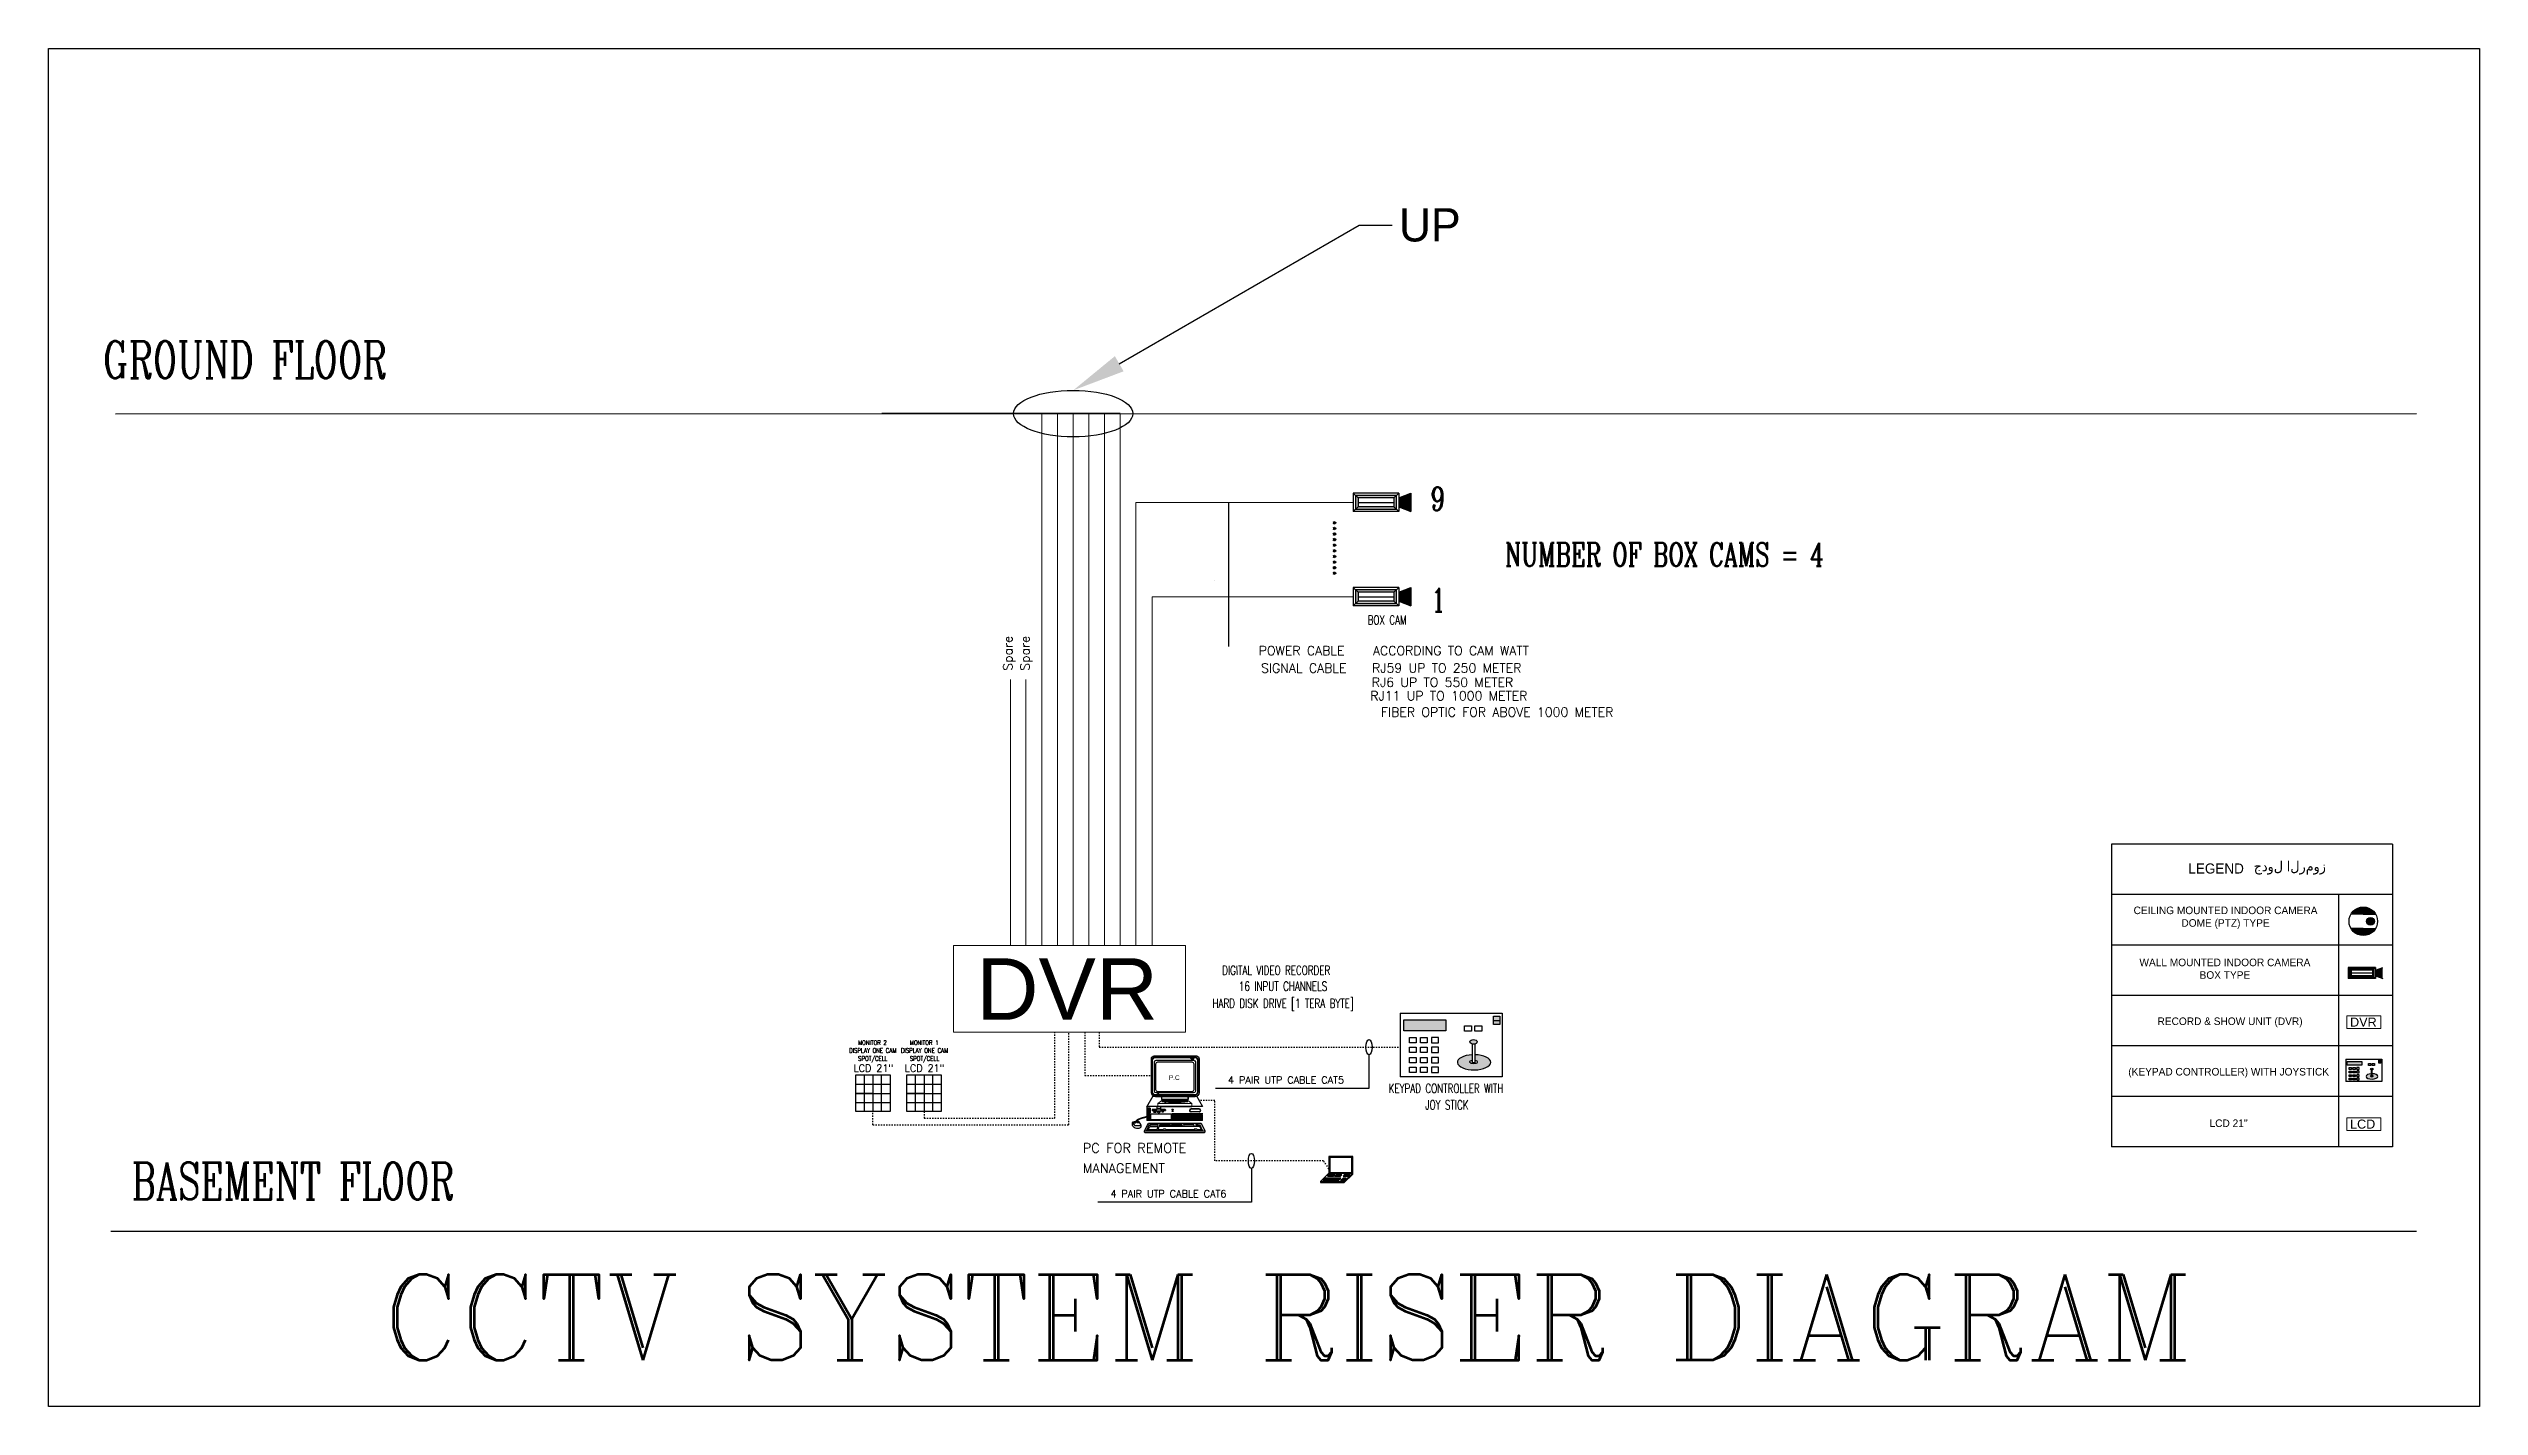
# Model space of a CAD drawing. Extents: x -15 to 352, y 223 to 399.
# Drawn here: x 169.3 to 352.1, y 223.3 to 325.4 of the extents above; entities that cross this region are included whole.
import ezdxf
from ezdxf import colors
from ezdxf.entities.mleader import LeaderData, LeaderLine
from ezdxf.enums import TextEntityAlignment as Align
from ezdxf.math import Vec2, Vec3

# ---------------------------------------------------------------- set-up
doc = ezdxf.new("R2010")
doc.units = 0
doc.header["$LTSCALE"] = 0.15
doc.linetypes.add('DASHED2', pattern=[9.525, 6.35, -3.175])
doc.linetypes.add('E-WIRE-N', pattern=[0.1875, 0.125, -0.0625])
doc.layers.get('0').update_dxf_attribs({"color": 252})
for name, color, linetype, lineweight in [('0TV', 3, 'Continuous', 0), ('computer', 2, 'Continuous', 0), ('COMPUTER BLOCKS', 3, 'Continuous', 0), ('E-WIRE-N', 151, 'E-WIRE-N', 25), ('socket connection', 5, 'DASHED2', 0), ('SOUND', 3, 'Continuous', 0), ('wall', 252, 'Continuous', 30)]:
    doc.layers.add(name, color=color, linetype=linetype, lineweight=lineweight)
for name, color, linetype in [('E-LIEN', 10, 'Continuous'), ('E-LOW-C', 3, 'Continuous'), ('E-TEXT', 3, 'Continuous'), ('Level 19', 3, 'Continuous'), ('Level 7', 40, 'Continuous'), ('TTTTTT', 171, 'Continuous')]:
    doc.layers.add(name, color=color, linetype=linetype)
doc.styles.add('ELEC', font='romans.shx')
doc.styles.add('ELECTRIC ENGLISH', font='romanc.shx', dxfattribs={"width": 0.7})
doc.styles.add('ROMANC', font='romanc.shx')
doc.styles.add('Style-giffels3', font='giffels3.shx')
doc.styles.add('الجمعية$0$ARIEL', font='arial.ttf', dxfattribs={"width": 0.75})

msp = doc.modelspace()

# ---------------------------------------------------------------- texts
at = {"layer": '0TV', "style": 'الجمعية$0$ARIEL'}
msp.add_text('DVR', height=4.630929, rotation=0.0051626, dxfattribs=at).set_placement((239.06866, 252.34267))
at = {"layer": 'computer', "color": 5, "style": 'ELECTRIC ENGLISH', "width": 0.7}
for s, p in [('GROUND FLOOR', (184.0485, 301.99686)), ('BASEMENT FLOOR', (187.65217, 240.21892))]:
    msp.add_text(s, height=2.7785576, rotation=0.0051626, dxfattribs=at).set_placement(p, align=Align.MIDDLE_CENTER)
at = {"layer": 'computer', "color": 6, "style": 'ELECTRIC ENGLISH', "width": 0.7}
for s, height, p in [('9', 1.75757, (273.75039, 291.53299)), ('NUMBER OF BOX CAMS = 4', 1.7575696, (290.82342, 287.34355)), ('1', 1.75757, (273.80948, 283.91977))]:
    msp.add_text(s, height=height, rotation=0.0051626, dxfattribs=at).set_placement(p, align=Align.MIDDLE_CENTER)
at = {"layer": 'computer', "color": 3, "style": 'ELECTRIC ENGLISH', "width": 0.7}
msp.add_text('..........', height=1.75757, rotation=90.0051626, dxfattribs=at).set_placement((265.4481, 287.82892), align=Align.MIDDLE_CENTER)
at = {"layer": 'E-TEXT', "style": 'ELEC'}
for s, height, p in [('LCD 21"', 0.532771, (229.82617, 248.4399)), ('LCD 21"', 0.532771, (233.67631, 248.4399)), ('4 PAIR UTP CABLE CAT5', 0.5327713, (257.9922, 247.54677)), ('PC FOR REMOTE', 0.7103617, (247.06412, 242.34738)), ('MANAGEMENT', 0.710362, (247.06412, 240.82997)), ('4 PAIR UTP CABLE CAT6', 0.5327713, (249.15087, 238.98884))]:
    msp.add_text(s, height=height, dxfattribs=at).set_placement(p)
at = {"layer": 'Level 7', "linetype": 'Continuous', "lineweight": 13, "style": 'Style-giffels3', "width": 0.95}
msp.add_text('P.C', height=0.355181, dxfattribs=at).set_placement((253.54187, 248.17604), align=Align.TOP_LEFT)
at = {"layer": 'SOUND', "color": 5, "linetype": 'ByBlock', "style": 'ELECTRIC ENGLISH', "width": 0.7}
for s, height, p in [('BOX CAM', 0.687693, (269.95875, 282.42184)), ('DIGITAL VIDEO RECORDER', 0.687693, (261.61736, 256.06665)), ('MONITOR 2', 0.343846, (231.24943, 250.62306)), ('MONITOR 1', 0.343846, (235.14057, 250.62306)), ('KEYPAD CONTROLLER WITH', 0.687693, (274.38262, 247.18297)), ('JOY STICK', 0.687693, (274.45145, 245.94536))]:
    msp.add_text(s, height=height, rotation=0.0051626, dxfattribs=at).set_placement(p, align=Align.MIDDLE_CENTER)
at = {"layer": 'SOUND', "color": 1, "linetype": 'ByBlock', "lineweight": 9, "style": 'ELECTRIC ENGLISH'}
for s, rotation, p in [('Spare', 90.0051626, (241.43383, 279.91347)), ('Spare', 90.0051626, (242.71743, 279.91347)), ('POWER CABLE', 0.0051626, (263.52476, 280.11246)), ('SIGNAL CABLE ', 0.0051626, (263.92406, 278.79795))]:
    msp.add_text(s, height=0.687693, rotation=rotation, dxfattribs=at).set_placement(p, align=Align.MIDDLE_CENTER)
at = {"layer": 'SOUND', "color": 2, "linetype": 'ByBlock', "lineweight": 9, "style": 'ELECTRIC ENGLISH'}
for s, p in [('ACCORDING TO CAM WATT', (274.75647, 280.11208)), ('RJ6 UP TO 550 METER', (274.12022, 277.73433)), ('RJ59 UP TO 250 METER', (274.43913, 278.80669)), ('RJ11 UP TO 1000 METER', (274.60133, 276.71372)), ('FIBER OPTIC FOR ABOVE 1000 METER', (278.23582, 275.48705))]:
    msp.add_text(s, height=0.687693, rotation=0.0051626, dxfattribs=at).set_placement(p, align=Align.MIDDLE_CENTER)
at = {"layer": 'SOUND', "color": 1, "linetype": 'ByBlock', "style": 'ELECTRIC ENGLISH', "width": 0.7}
for s, height, p in [('16 INPUT CHANNELS', 0.687693, (262.13306, 254.87027)), ('HARD DISK DRIVE [1 TERA BYTE]', 0.687693, (262.13306, 253.58157)), ('DISPLAY ONE CAM', 0.3438465, (231.27663, 250.03664)), ('SPOT/CELL', 0.343846, (231.27663, 249.42643)), ('DISPLAY ONE CAM', 0.3438465, (235.16777, 250.03664)), ('SPOT/CELL', 0.343846, (235.16777, 249.42643))]:
    msp.add_text(s, height=height, rotation=0.0051626, dxfattribs=at).set_placement(p, align=Align.MIDDLE_CENTER)
at = {"layer": 'TTTTTT', "color": 3, "style": 'ROMANC'}
msp.add_text('CCTV SYSTEM RISER DIAGRAM', height=6.430725, dxfattribs=at).set_placement((262.48828, 229.96663), align=Align.MIDDLE)

# ---------------------------------------------------------------- blocks, each defined once
blk = doc.blocks.new('djdjfg')
h = blk.add_hatch(color=256)
h.set_gradient(color1=(0, 255, 0), color2=(77, 255, 77), one_color=1, tint=0.65, name='INVCYLINDER')
h.paths.add_polyline_path([(704.38, 132.64), (705.93, 132.64, 0.57735), (702.84, 132.64)])
h.paths.add_polyline_path([(705.76, 131.74, 1), (704.79, 131.74, 1)])
h.paths.add_polyline_path([(705.93, 130.85), (704.38, 130.85), (702.84, 130.85, 0.57735)])
h = blk.add_hatch(color=256)
h.set_gradient(color1=(0, 255, 0), color2=(36, 255, 36), one_color=1, tint=0.57, name='INVCYLINDER')
h.paths.add_polyline_path([(705.74, 125.78), (705.55, 125.61), (705.55, 124.92), (705.74, 124.75), (705.74, 125.27)])
h.paths.add_polyline_path([(705.74, 125.78), (702.66, 125.78), (702.85, 125.61), (705.55, 125.61)])
h.paths.add_polyline_path([(702.85, 125.61), (702.66, 125.78), (702.66, 124.75), (702.85, 124.92)])
h.paths.add_polyline_path([(705.55, 124.92), (702.85, 124.92), (702.66, 124.75), (705.74, 124.75)])
h = blk.add_hatch(color=256)
h.set_gradient(color1=(0, 255, 0), color2=(36, 255, 36), one_color=1, tint=0.57, name='INVCYLINDER')
h.paths.add_polyline_path([(706.81, 125.96), (705.92, 125.61), (705.92, 124.92), (706.81, 124.58)])
h = blk.add_hatch(color=256)
h.set_gradient(color1=(0, 255, 0), color2=(46, 255, 46), one_color=1, tint=0.59, name='INVCYLINDER')
h.paths.add_polyline_path([(706.59, 114.16), (706.59, 114.34), (706.33, 114.34), (706.33, 114.16)])
h.paths.add_polyline_path([(706.59, 113.97), (706.59, 114.16), (706.33, 114.16), (706.33, 113.97)])
h.paths.add_polyline_path([(702.35, 114.18), (702.35, 113.69), (704.21, 113.69), (704.21, 114.18)])
edge = h.paths.add_edge_path()
edge.add_ellipse((705.44, 113.21), major_axis=(-0.159, 0), ratio=0.658122, start_angle=0, end_angle=360)
edge = h.paths.add_edge_path()
edge.add_ellipse((705.44, 112.32), major_axis=(-0.18, 0), ratio=0.356772, start_angle=-71.2016, end_angle=249.0979, ccw=False)
edge.add_line((705.38, 112.38), (705.38, 112.64))
edge.add_ellipse((705.46, 112.3), major_axis=(0.738, 0), ratio=0.454546, start_angle=96.052, end_angle=446.5593)
edge.add_line((705.5, 112.64), (705.5, 112.38))
for p, q in [((672.81, 141.4), (672.81, 103.46)), ((708.02, 141.4), (672.81, 141.4)), ((708.02, 141.4), (708.02, 135.08)), ((708.02, 135.08), (672.81, 135.08)), ((701.27, 135.08), (701.27, 103.46)), ((708.02, 135.08), (708.02, 103.46)), ((708.02, 128.76), (672.81, 128.76)), ((708.02, 122.43), (672.81, 122.43)), ((708.02, 116.11), (672.81, 116.11)), ((708.02, 109.78), (672.81, 109.78)), ((708.02, 103.46), (672.81, 103.46))]:
    blk.add_line(p, q)
at = {"color": 3}
for p, q in [((704.38, 132.64), (702.84, 132.64)), ((704.38, 132.64), (705.93, 132.64)), ((704.38, 130.85), (702.84, 130.85)), ((704.38, 130.85), (705.93, 130.85)), ((705.92, 125.96), (702.47, 125.96)), ((702.47, 125.96), (702.47, 124.58)), ((702.47, 125.96), (702.85, 125.61)), ((705.74, 125.78), (702.66, 125.78)), ((702.66, 125.78), (702.66, 124.75)), ((705.55, 125.61), (702.85, 125.61)), ((702.85, 125.61), (702.85, 124.92)), ((702.85, 125.27), (705.55, 125.27)), ((705.92, 125.96), (705.55, 125.61)), ((705.55, 125.61), (705.55, 124.92)), ((705.74, 125.27), (705.74, 125.78)), ((705.74, 124.75), (705.74, 125.27)), ((705.92, 125.96), (705.92, 124.58)), ((705.92, 125.61), (706.81, 125.96)), ((702.47, 124.58), (702.85, 124.92)), ((705.92, 124.58), (702.47, 124.58)), ((702.66, 124.75), (705.74, 124.75)), ((705.55, 124.92), (702.85, 124.92)), ((705.92, 124.58), (705.55, 124.92)), ((705.92, 124.92), (706.81, 124.58)), ((702.18, 114.47), (706.7, 114.47)), ((702.18, 114.47), (702.18, 111.66)), ((702.35, 114.18), (704.21, 114.18)), ((702.35, 113.69), (702.35, 114.18)), ((704.21, 113.69), (702.35, 113.69)), ((702.59, 113.4), (702.9, 113.4)), ((702.59, 113.17), (702.59, 113.4)), ((702.9, 113.17), (702.59, 113.17)), ((702.59, 112.97), (702.9, 112.97)), ((702.59, 112.74), (702.59, 112.97)), ((702.9, 112.74), (702.59, 112.74)), ((702.9, 113.4), (702.9, 113.17)), ((702.9, 112.97), (702.9, 112.74)), ((703.08, 113.4), (703.38, 113.4)), ((703.08, 113.17), (703.08, 113.4)), ((703.38, 113.17), (703.08, 113.17)), ((703.08, 112.97), (703.38, 112.97)), ((703.08, 112.74), (703.08, 112.97)), ((703.38, 112.74), (703.08, 112.74)), ((703.38, 113.4), (703.38, 113.17)), ((703.38, 112.97), (703.38, 112.74)), ((703.87, 113.4), (703.57, 113.4)), ((703.57, 113.4), (703.57, 113.17)), ((703.57, 113.17), (703.87, 113.17)), ((703.87, 112.97), (703.57, 112.97)), ((703.57, 112.97), (703.57, 112.74)), ((703.57, 112.74), (703.87, 112.74)), ((703.87, 113.17), (703.87, 113.4)), ((703.87, 112.74), (703.87, 112.97)), ((704.21, 114.18), (704.21, 113.69)), ((705.03, 113.91), (705.34, 113.91)), ((705.03, 113.68), (705.03, 113.91)), ((705.34, 113.68), (705.03, 113.68)), ((705.34, 113.91), (705.34, 113.68)), ((705.38, 113.11), (705.38, 112.29)), ((705.5, 113.91), (705.8, 113.91)), ((705.5, 113.68), (705.5, 113.91)), ((705.8, 113.68), (705.5, 113.68)), ((705.5, 112.29), (705.5, 113.11)), ((705.8, 113.91), (705.8, 113.68)), ((706.33, 114.34), (706.59, 114.34)), ((706.33, 113.97), (706.33, 114.34)), ((706.33, 114.16), (706.59, 114.16)), ((706.59, 113.97), (706.33, 113.97)), ((706.59, 114.34), (706.59, 113.97)), ((706.7, 114.47), (706.7, 111.66)), ((706.7, 111.66), (702.18, 111.66)), ((702.59, 112.51), (702.9, 112.51)), ((702.59, 112.28), (702.59, 112.51)), ((702.9, 112.28), (702.59, 112.28)), ((702.59, 112.08), (702.9, 112.08)), ((702.59, 111.85), (702.59, 112.08)), ((702.9, 111.85), (702.59, 111.85)), ((702.9, 112.51), (702.9, 112.28)), ((702.9, 112.08), (702.9, 111.85)), ((703.08, 112.51), (703.38, 112.51)), ((703.08, 112.28), (703.08, 112.51)), ((703.38, 112.28), (703.08, 112.28)), ((703.08, 112.08), (703.38, 112.08)), ((703.08, 111.85), (703.08, 112.08)), ((703.38, 111.85), (703.08, 111.85)), ((703.38, 112.51), (703.38, 112.28)), ((703.38, 112.08), (703.38, 111.85)), ((703.87, 112.51), (703.57, 112.51)), ((703.57, 112.51), (703.57, 112.28)), ((703.57, 112.28), (703.87, 112.28)), ((703.87, 112.08), (703.57, 112.08)), ((703.57, 112.08), (703.57, 111.85)), ((703.57, 111.85), (703.87, 111.85)), ((703.87, 112.28), (703.87, 112.51)), ((703.87, 111.85), (703.87, 112.08)), ((705.38, 112.29), (705.5, 112.29))]:
    blk.add_line(p, q, dxfattribs=at)
for centre, radius in [((704.38, 131.74), 1.79), ((705.28, 131.74), 0.485)]:
    blk.add_circle(centre, radius, dxfattribs=at)
blk.add_ellipse((705.44, 113.21), major_axis=(-0.159, 0), ratio=0.658122, dxfattribs=at)
for centre, major_axis, ratio, start_param, end_param in [((705.46, 112.3), (0.738, 0), 0.454546, 1.676424, 7.79393), ((705.44, 112.32), (-0.18, 0), 0.356772, -1.242701, 4.347578)]:
    blk.add_ellipse(centre, major_axis=major_axis, ratio=ratio, start_param=start_param, end_param=end_param, dxfattribs=at)
at = {"layer": 'COMPUTER BLOCKS'}
for p, q in [((702.3, 119.9), (706.56, 119.9)), ((702.3, 118.31), (702.3, 119.9)), ((706.56, 119.9), (706.56, 118.31)), ((706.56, 118.31), (702.3, 118.31)), ((702.3, 107.12), (706.56, 107.12)), ((702.3, 105.52), (702.3, 107.12)), ((706.56, 107.12), (706.56, 105.52)), ((706.56, 105.52), (702.3, 105.52))]:
    blk.add_line(p, q, dxfattribs=at)
at = {"layer": 'wall', "lineweight": 5}
for p, q in [((706.56, 119.9), (702.3, 119.9)), ((706.56, 107.12), (702.3, 107.12))]:
    blk.add_line(p, q, dxfattribs=at)
at = {"color": 5, "width": 26.4992, "attachment_point": 5}
for s, insert, char_height in [('LEGEND', (685.93, 138.35), 1.265), ('جدول الرموز', (695.17, 138.44), 1.2649)]:
    blk.add_mtext(s, dxfattribs=dict(at, insert=insert, char_height=char_height))
at = {"color": 1, "width": 26.4992, "attachment_point": 5}
for s, insert, char_height in [('CEILING MOUNTED INDOOR CAMERA \\PDOME (PTZ) TYPE', (687.11, 132.18), 0.9487), ('WALL MOUNTED INDOOR CAMERA \\PBOX TYPE ', (687.03, 125.79), 0.9487), (' RECORD & SHOW UNIT (DVR)', (687.5, 119.07), 0.9487), ('(KEYPAD CONTROLLER) WITH JOYSTICK  ', (687.5, 112.74), 0.9487), ("LCD 21''", (687.5, 106.42), 0.949)]:
    blk.add_mtext(s, dxfattribs=dict(at, insert=insert, char_height=char_height))
at = {"layer": '0TV', "style": 'الجمعية$0$ARIEL'}
for s, p in [('DVR', (702.72, 118.54)), ('LCD', (702.72, 105.75))]:
    blk.add_text(s, height=1.131, rotation=0.0052, dxfattribs=at).set_placement(p)

# ---------------------------------------------------------------- hatches: boundary and pattern name
h = msp.add_hatch(color=256)
h.set_gradient(color1=(0, 255, 0), color2=(36, 255, 36), one_color=1, tint=0.57, name='INVCYLINDER')
h.paths.add_polyline_path([(270.66011, 291.78471), (270.47085, 291.61212), (270.47085, 290.92174), (270.66011, 290.74915), (270.66011, 291.26693)])
h.paths.add_polyline_path([(270.66011, 291.78471), (267.58281, 291.78471), (267.77207, 291.61212), (270.47085, 291.61212)])
h.paths.add_polyline_path([(267.77207, 291.61212), (267.58281, 291.78471), (267.58281, 290.74915), (267.77207, 290.92174)])
h.paths.add_polyline_path([(270.47085, 290.92174), (267.77207, 290.92174), (267.58281, 290.74915), (270.66011, 290.74915)])
h = msp.add_hatch(color=256)
h.set_gradient(color1=(0, 255, 0), color2=(36, 255, 36), one_color=1, tint=0.57, name='INVCYLINDER')
h.paths.add_polyline_path([(271.73253, 291.95731), (270.84937, 291.61212), (270.84937, 290.92174), (271.73253, 290.57656)])
h = msp.add_hatch(color=256)
h.set_gradient(color1=(0, 255, 0), color2=(36, 255, 36), one_color=1, tint=0.57, name='INVCYLINDER')
h.paths.add_polyline_path([(270.66075, 284.6886), (270.47149, 284.51601), (270.47149, 283.82563), (270.66075, 283.65304), (270.66075, 284.17082)])
h.paths.add_polyline_path([(270.66075, 284.6886), (267.58345, 284.6886), (267.77271, 284.51601), (270.47149, 284.51601)])
h.paths.add_polyline_path([(267.77271, 284.51601), (267.58345, 284.6886), (267.58345, 283.65304), (267.77271, 283.82563)])
h.paths.add_polyline_path([(270.47149, 283.82563), (267.77271, 283.82563), (267.58345, 283.65304), (270.66075, 283.65304)])
h = msp.add_hatch(color=256)
h.set_gradient(color1=(0, 255, 0), color2=(36, 255, 36), one_color=1, tint=0.57, name='INVCYLINDER')
h.paths.add_polyline_path([(271.73316, 284.8612), (270.85001, 284.51601), (270.85001, 283.82563), (271.73316, 283.48045)])
h = msp.add_hatch(color=256)
h.set_gradient(color1=(0, 255, 0), color2=(46, 255, 46), one_color=1, tint=0.59, name='INVCYLINDER')
h.paths.add_polyline_path([(278.42191, 252.29688), (278.42191, 252.60942), (277.97039, 252.60942), (277.97039, 252.29688)])
h.paths.add_polyline_path([(278.42191, 251.98434), (278.42191, 252.29688), (277.97039, 252.29688), (277.97039, 251.98434)])
h.paths.add_polyline_path([(271.22012, 252.33527), (271.22012, 251.50628), (274.3733, 251.50628), (274.3733, 252.33527)])
edge = h.paths.add_edge_path()
edge.add_ellipse((276.46031, 250.68243), major_axis=(-0.27052, 0), ratio=0.658121724, start_angle=0, end_angle=360)
edge = h.paths.add_edge_path()
edge.add_ellipse((276.46293, 249.17401), major_axis=(-0.30523, 0), ratio=0.356772268, start_angle=-71.2015505, end_angle=249.0978982, ccw=False)
edge.add_line((276.36457, 249.27709), (276.36457, 249.71399))
edge.add_ellipse((276.49665, 249.14776), major_axis=(1.25269, 0), ratio=0.454545511, start_angle=96.052013, end_angle=446.5593007)
edge.add_line((276.57183, 249.71614), (276.57183, 249.27574))

# ---------------------------------------------------------------- linework, layer by layer
at = {"color": 2}
msp.add_line((258.05073, 280.42782), (258.05002, 291.26609), dxfattribs=at)
at = {"color": 3}
for p, q in [((270.84937, 291.95731), (267.39355, 291.95731)), ((267.39355, 291.95731), (267.39355, 290.57656)), ((267.39355, 291.95731), (267.77207, 291.61212)), ((267.39355, 290.57656), (267.77207, 290.92174)), ((270.66011, 291.78471), (267.58281, 291.78471)), ((267.58281, 291.78471), (267.58281, 290.74915)), ((267.58281, 290.74915), (270.66011, 290.74915)), ((270.47085, 291.61212), (267.77207, 291.61212)), ((267.77207, 291.61212), (267.77207, 290.92174)), ((267.77207, 291.26693), (270.47085, 291.26693)), ((270.47085, 290.92174), (267.77207, 290.92174)), ((270.84937, 291.95731), (270.47085, 291.61212)), ((270.47085, 291.61212), (270.47085, 290.92174)), ((270.84937, 290.57656), (270.47085, 290.92174)), ((270.66011, 291.26693), (270.66011, 291.78471)), ((270.66011, 290.74915), (270.66011, 291.26693)), ((270.84937, 291.95731), (270.84937, 290.57656)), ((270.84937, 291.61212), (271.73253, 291.95731)), ((270.84937, 290.92174), (271.73253, 290.57656)), ((271.73253, 291.95731), (271.73253, 290.57656)), ((270.84937, 290.57656), (267.39355, 290.57656)), ((270.85001, 284.8612), (267.39419, 284.8612)), ((267.39419, 284.8612), (267.39419, 283.48045)), ((267.39419, 284.8612), (267.77271, 284.51601)), ((267.39419, 283.48045), (267.77271, 283.82563)), ((270.85001, 283.48045), (267.39419, 283.48045)), ((270.66075, 284.6886), (267.58345, 284.6886)), ((267.58345, 284.6886), (267.58345, 283.65304)), ((267.58345, 283.65304), (270.66075, 283.65304)), ((270.47149, 284.51601), (267.77271, 284.51601)), ((267.77271, 284.51601), (267.77271, 283.82563)), ((267.77271, 284.17082), (270.47149, 284.17082)), ((270.47149, 283.82563), (267.77271, 283.82563)), ((270.85001, 284.8612), (270.47149, 284.51601)), ((270.47149, 284.51601), (270.47149, 283.82563)), ((270.85001, 283.48045), (270.47149, 283.82563)), ((270.66075, 284.17082), (270.66075, 284.6886)), ((270.66075, 283.65304), (270.66075, 284.17082)), ((270.85001, 284.8612), (270.85001, 283.48045)), ((270.85001, 284.51601), (271.73316, 284.8612)), ((270.85001, 283.82563), (271.73316, 283.48045)), ((271.73316, 284.8612), (271.73316, 283.48045)), ((270.93044, 252.83195), (278.60056, 252.83195)), ((270.93044, 252.83195), (270.93044, 248.06329)), ((271.22012, 252.33527), (274.3733, 252.33527)), ((271.22012, 251.50628), (271.22012, 252.33527)), ((274.3733, 252.33527), (274.3733, 251.50628)), ((277.97039, 252.60942), (278.42191, 252.60942)), ((277.97039, 251.98434), (277.97039, 252.60942)), ((277.97039, 252.29688), (278.42191, 252.29688)), ((278.42191, 252.60942), (278.42191, 251.98434)), ((278.60056, 252.83195), (278.60056, 248.06329)), ((274.3733, 251.50628), (271.22012, 251.50628)), ((271.63209, 251.0096), (272.15071, 251.0096)), ((271.63209, 250.61583), (271.63209, 251.0096)), ((272.15071, 250.61583), (271.63209, 250.61583)), ((272.15071, 251.0096), (272.15071, 250.61583)), ((272.46188, 251.0096), (272.98049, 251.0096)), ((272.46188, 250.61583), (272.46188, 251.0096)), ((272.98049, 250.61583), (272.46188, 250.61583)), ((272.98049, 251.0096), (272.98049, 250.61583)), ((273.81028, 251.0096), (273.29166, 251.0096)), ((273.29166, 251.0096), (273.29166, 250.61583)), ((273.29166, 250.61583), (273.81028, 250.61583)), ((273.81028, 250.61583), (273.81028, 251.0096)), ((275.77595, 251.87818), (276.29457, 251.87818)), ((275.77595, 251.48441), (275.77595, 251.87818)), ((276.29457, 251.48441), (275.77595, 251.48441)), ((276.29457, 251.87818), (276.29457, 251.48441)), ((276.36457, 250.51592), (276.36457, 249.12598)), ((276.56544, 251.87818), (277.08406, 251.87818)), ((276.56544, 251.48441), (276.56544, 251.87818)), ((277.08406, 251.48441), (276.56544, 251.48441)), ((276.57183, 249.12598), (276.57183, 250.52023)), ((277.08406, 251.87818), (277.08406, 251.48441)), ((278.42191, 251.98434), (277.97039, 251.98434)), ((271.63209, 250.28423), (272.15071, 250.28423)), ((271.63209, 249.89046), (271.63209, 250.28423)), ((272.15071, 249.89046), (271.63209, 249.89046)), ((271.63209, 249.49669), (272.15071, 249.49669)), ((271.63209, 249.10292), (271.63209, 249.49669)), ((272.15071, 249.10292), (271.63209, 249.10292)), ((271.63209, 248.77133), (272.15071, 248.77133)), ((271.63209, 248.37756), (271.63209, 248.77133)), ((272.15071, 250.28423), (272.15071, 249.89046)), ((272.15071, 249.49669), (272.15071, 249.10292)), ((272.15071, 248.77133), (272.15071, 248.37756)), ((272.46188, 250.28423), (272.98049, 250.28423)), ((272.46188, 249.89046), (272.46188, 250.28423)), ((272.98049, 249.89046), (272.46188, 249.89046)), ((272.46188, 249.49669), (272.98049, 249.49669)), ((272.46188, 249.10292), (272.46188, 249.49669)), ((272.98049, 249.10292), (272.46188, 249.10292)), ((272.46188, 248.77133), (272.98049, 248.77133)), ((272.46188, 248.37756), (272.46188, 248.77133)), ((272.98049, 250.28423), (272.98049, 249.89046)), ((272.98049, 249.49669), (272.98049, 249.10292)), ((272.98049, 248.77133), (272.98049, 248.37756)), ((273.81028, 250.28423), (273.29166, 250.28423)), ((273.29166, 250.28423), (273.29166, 249.89046)), ((273.29166, 249.89046), (273.81028, 249.89046)), ((273.81028, 249.49669), (273.29166, 249.49669)), ((273.29166, 249.49669), (273.29166, 249.10292)), ((273.29166, 249.10292), (273.81028, 249.10292)), ((273.81028, 248.77133), (273.29166, 248.77133)), ((273.29166, 248.77133), (273.29166, 248.37756)), ((273.81028, 249.89046), (273.81028, 250.28423)), ((273.81028, 249.10292), (273.81028, 249.49669)), ((273.81028, 248.37756), (273.81028, 248.77133)), ((276.36457, 249.12598), (276.57183, 249.12598)), ((278.60056, 248.06329), (270.93044, 248.06329)), ((272.15071, 248.37756), (271.63209, 248.37756)), ((272.98049, 248.37756), (272.46188, 248.37756)), ((273.29166, 248.37756), (273.81028, 248.37756))]:
    msp.add_line(p, q, dxfattribs=at)
msp.add_lwpolyline([(249.87688, 297.94059), (231.96013, 297.93912)])
msp.add_ellipse((246.34873, 297.9403), major_axis=(4.48118, 0.00039), ratio=0.390720952)
msp.add_ellipse((276.46031, 250.68243), major_axis=(-0.27052, 0), ratio=0.658121724, dxfattribs=at)
for centre, major_axis, ratio, start_param, end_param in [((276.49665, 249.14776), (1.25269, 0), 0.454545511, 1.676423879, 7.793930103), ((276.46293, 249.17401), (-0.30523, 0), 0.356772268, -1.242701489, 4.347578484)]:
    msp.add_ellipse(centre, major_axis=major_axis, ratio=ratio, start_param=start_param, end_param=end_param, dxfattribs=at)
at = {"layer": 'COMPUTER BLOCKS'}
for p, q in [((237.33364, 257.94229), (254.7878, 257.94388)), ((237.3342, 251.41526), (237.33364, 257.94229)), ((254.7878, 257.94388), (254.78838, 251.41684)), ((254.78838, 251.41684), (237.3342, 251.41526))]:
    msp.add_line(p, q, dxfattribs=at)
at = {"layer": 'E-LIEN'}
for p, q in [((268.59393, 249.71938), (268.59393, 247.18476)), ((259.75261, 241.16145), (259.75261, 238.62683))]:
    msp.add_line(p, q, dxfattribs=at)
for points in [[(268.59393, 247.18476), (257.03894, 247.18476)], [(259.75261, 238.62683), (248.19762, 238.62683)]]:
    msp.add_lwpolyline(points, dxfattribs=at)
for centre in [(268.59393, 250.28423), (259.75261, 241.72631)]:
    msp.add_ellipse(centre, major_axis=(0, -0.56943), ratio=0.406585397, dxfattribs=at)
at = {"layer": 'E-LOW-C'}
for points in [[(229.99405, 248.19699), (232.57969, 248.19699), (232.57969, 245.44446), (229.99405, 245.44446)], [(233.84419, 248.19699), (236.42983, 248.19699), (236.42983, 245.44446), (233.84419, 245.44446)], [(265.56881, 240.79614), (267.36678, 240.79614), (267.36678, 242.06562), (265.56881, 242.06562)], [(265.64077, 240.86809), (267.29483, 240.86809), (267.29483, 241.99367), (265.64077, 241.99367)], [(265.13369, 240.24558), (266.28077, 240.24558), (266.35142, 240.31273), (266.12201, 240.31273), (266.05135, 240.24558), (266.12201, 240.31273), (265.89259, 240.31273), (265.82194, 240.24558), (265.89259, 240.31273), (265.66318, 240.31273), (265.59252, 240.24558), (265.66318, 240.31273), (265.43376, 240.31273), (265.36311, 240.24558), (265.43376, 240.31273), (265.20435, 240.31273)], [(265.2528, 240.36029), (266.39988, 240.36029), (266.47053, 240.42744), (266.24112, 240.42744), (266.17046, 240.36029), (266.24112, 240.42744), (266.0117, 240.42744), (265.94105, 240.36029), (266.0117, 240.42744), (265.78229, 240.42744), (265.71163, 240.36029), (265.78229, 240.42744), (265.55287, 240.42744), (265.48222, 240.36029), (265.55287, 240.42744), (265.32346, 240.42744)], [(266.01717, 240.67945), (265.58019, 240.67945), (265.48396, 240.58678), (265.92094, 240.58678)], [(266.54262, 240.67945), (266.10564, 240.67945), (266.00942, 240.58678), (266.4464, 240.58678)], [(266.45535, 240.24902), (266.68476, 240.24902), (266.75542, 240.31618), (266.526, 240.31618)], [(266.57446, 240.36374), (266.80387, 240.36374), (266.87453, 240.43089), (266.64511, 240.43089)], [(266.737, 240.67945), (266.64077, 240.58678), (267.07776, 240.58678), (267.17398, 240.67945)]]:
    msp.add_lwpolyline(points, close=True, dxfattribs=at)
for points in [[(229.9952, 247.49818), (232.58083, 247.49818)], [(231.28801, 246.81005), (229.9952, 246.81005), (232.58083, 246.81005)], [(230.6416, 245.44446), (230.6416, 248.18631)], [(231.28801, 248.18631), (231.28801, 245.43379)], [(231.93442, 245.44446), (231.93442, 248.18631)], [(233.84534, 247.49818), (236.43097, 247.49818)], [(235.13815, 246.81005), (233.84534, 246.81005), (236.43097, 246.81005)], [(234.49174, 245.44446), (234.49174, 248.18631)], [(235.13815, 248.18631), (235.13815, 245.43379)], [(235.78456, 245.44446), (235.78456, 248.18631)], [(229.9952, 246.12192), (232.58083, 246.12192)], [(233.84534, 246.12192), (236.43097, 246.12192)], [(265.56881, 240.79614), (264.93816, 240.18877), (264.93816, 240.09503), (266.73613, 240.09503), (267.36678, 240.72793), (267.36678, 240.79614), (265.56881, 240.79614)], [(264.93816, 240.18877), (266.73613, 240.18877)], [(265.28082, 240.31273), (265.21016, 240.24558)], [(265.35729, 240.31273), (265.28663, 240.24558)], [(265.39993, 240.42744), (265.32927, 240.36029)], [(265.4764, 240.42744), (265.40575, 240.36029)], [(265.51023, 240.31273), (265.43958, 240.24558)], [(265.58671, 240.31273), (265.51605, 240.24558)], [(265.62934, 240.42744), (265.55869, 240.36029)], [(265.68943, 240.67945), (265.59321, 240.58678)], [(265.70582, 240.42744), (265.63516, 240.36029)], [(265.73965, 240.31273), (265.66899, 240.24558)], [(265.79868, 240.67945), (265.70245, 240.58678)], [(265.81612, 240.31273), (265.74546, 240.24558)], [(265.85876, 240.42744), (265.7881, 240.36029)], [(265.90792, 240.67945), (265.8117, 240.58678)], [(265.93523, 240.42744), (265.86458, 240.36029)], [(265.96906, 240.31273), (265.89841, 240.24558)], [(266.04554, 240.31273), (265.97488, 240.24558)], [(266.08817, 240.42744), (266.01752, 240.36029)], [(266.16465, 240.42744), (266.09399, 240.36029)], [(266.21489, 240.67945), (266.11866, 240.58678)], [(266.19848, 240.31273), (266.12782, 240.24558)], [(266.27495, 240.31273), (266.20429, 240.24558)], [(266.32413, 240.67945), (266.22791, 240.58678)], [(266.31759, 240.42744), (266.24693, 240.36029)], [(266.39406, 240.42744), (266.32341, 240.36029)], [(266.43338, 240.67945), (266.33715, 240.58678)], [(266.60247, 240.31618), (266.53182, 240.24902)], [(266.67894, 240.31618), (266.60829, 240.24902)], [(266.72158, 240.43089), (266.65093, 240.36374)], [(266.79806, 240.43089), (266.7274, 240.36374)], [(267.36678, 240.79614), (266.73613, 240.18877), (266.73613, 240.09503)], [(266.84624, 240.67945), (266.75002, 240.58678)], [(266.95549, 240.67945), (266.85927, 240.58678)], [(267.06473, 240.67945), (266.96851, 240.58678)]]:
    msp.add_lwpolyline(points, dxfattribs=at)
for centre, radius in [((266.29306, 240.13839), 0.02564), ((266.29306, 240.13839), 0.02189), ((266.29306, 240.13839), 0.0066), ((266.38718, 240.13839), 0.02564), ((266.38718, 240.13839), 0.02189), ((266.38718, 240.13839), 0.0066)]:
    msp.add_circle(centre, radius, dxfattribs=at)
at = {"layer": 'E-WIRE-N'}
for p, q in [((246.02116, 244.4487), (246.02116, 251.41559)), ((235.14216, 245.43379), (235.14216, 244.94125)), ((257.01124, 246.26803), (255.86767, 246.26803)), ((257.01124, 241.72631), (257.01124, 246.26803)), ((231.28682, 244.4487), (246.02116, 244.4487)), ((265.17189, 241.72631), (257.01124, 241.72631))]:
    msp.add_line(p, q, dxfattribs=at)
for points in [[(235.14216, 244.94125), (244.97084, 244.94125), (244.97084, 251.41559)], [(247.23207, 251.41559), (247.23207, 248.16421), (247.23207, 248.16421), (247.23207, 248.16421), (252.17097, 248.16421)], [(248.31203, 251.41625), (248.31203, 250.28423), (248.31203, 250.28423), (248.31203, 250.28423), (270.93044, 250.28423)], [(231.28682, 244.4487), (231.28801, 245.44446)], [(265.17189, 241.72631), (265.56881, 241.10486)]]:
    msp.add_lwpolyline(points, dxfattribs=at)
at = {"layer": 'Level 19', "lineweight": 30}
for p, q in [((251.87865, 245.79114), (251.87865, 244.77861)), ((251.88183, 245.80228), (252.35407, 246.62021)), ((256.0764, 245.81223), (251.89975, 245.81223)), ((256.09431, 245.80228), (255.64103, 246.58739)), ((256.0764, 244.75752), (251.89975, 244.75752))]:
    msp.add_line(p, q, dxfattribs=at)
at = {"layer": 'Level 19'}
for p, q in [((251.87865, 245.26378), (252.12124, 245.26378)), ((251.89447, 245.26378), (251.87973, 245.17925)), ((251.89447, 245.17308), (251.87973, 245.08855)), ((251.89447, 245.08237), (251.87973, 244.99784)), ((251.89447, 244.99166), (251.87973, 244.90714)), ((252.12124, 245.17308), (251.88492, 245.17308)), ((252.12124, 245.08237), (251.88492, 245.08237)), ((252.12124, 244.99166), (251.88492, 244.99166)), ((252.12124, 245.1889), (251.91029, 245.1889)), ((252.12124, 245.09819), (251.91029, 245.09819)), ((252.12124, 245.00749), (251.91029, 245.00749)), ((251.94193, 245.68566), (251.94193, 245.3587)), ((252.12124, 245.70676), (251.96303, 245.70676)), ((251.96303, 245.62238), (251.96303, 245.42199)), ((252.12124, 245.33761), (251.96303, 245.33761)), ((251.9894, 245.61711), (251.9894, 245.42726)), ((252.08959, 245.65402), (251.99467, 245.65402)), ((252.08959, 245.39035), (251.99467, 245.39035)), ((252.08432, 245.62766), (251.99994, 245.62766)), ((251.99994, 245.44835), (252.08432, 245.44835)), ((251.99994, 245.41671), (252.08432, 245.41671)), ((252.04213, 245.61711), (252.04213, 245.58547)), ((252.09487, 245.42726), (252.09487, 245.61711)), ((252.12124, 245.62238), (252.12124, 245.42199)), ((252.12124, 245.26378), (252.12124, 244.81025)), ((252.14233, 245.68566), (252.14233, 245.3587)), ((252.17397, 245.26378), (253.72439, 245.26378)), ((252.17397, 245.26378), (252.17397, 244.81025)), ((252.27944, 245.58019), (252.27944, 245.52746)), ((252.63804, 245.60129), (252.30054, 245.60129)), ((252.30054, 245.56965), (252.30054, 245.538)), ((252.63804, 245.50636), (252.30054, 245.50636)), ((252.6275, 245.58019), (252.31108, 245.58019)), ((252.6275, 245.52746), (252.31108, 245.52746)), ((252.54312, 245.46418), (252.43765, 245.46418)), ((252.54312, 245.45363), (252.43765, 245.45363)), ((252.54312, 245.39035), (252.43765, 245.39035)), ((252.54312, 245.3798), (252.43765, 245.3798)), ((252.53653, 245.44967), (252.44424, 245.44967)), ((252.53653, 245.3943), (252.44424, 245.3943)), ((252.64859, 245.81223), (252.64859, 245.60129)), ((252.91227, 245.79641), (252.64859, 245.79641)), ((252.91227, 245.64875), (252.64859, 245.64875)), ((252.91227, 245.63293), (252.64859, 245.63293)), ((252.64859, 245.50636), (252.64859, 245.48)), ((252.91216, 245.47472), (252.6487, 245.47472)), ((252.91057, 245.4589), (252.65029, 245.4589)), ((252.79136, 246.76586), (252.69787, 246.76586)), ((252.69787, 246.76586), (252.69787, 246.70976)), ((252.69787, 246.70976), (252.79136, 246.70976)), ((252.71656, 245.81223), (255.25958, 245.81223)), ((252.79136, 246.70976), (252.79136, 246.76586)), ((252.91227, 245.81223), (252.91227, 245.60129)), ((252.91227, 245.50636), (252.91227, 245.48)), ((253.26032, 245.60129), (252.92282, 245.60129)), ((253.26032, 245.50636), (252.92282, 245.50636)), ((253.24978, 245.58019), (252.93336, 245.58019)), ((253.24978, 245.52746), (252.93336, 245.52746)), ((252.97835, 246.56018), (252.97835, 246.35449)), ((252.97835, 246.35449), (254.9978, 246.35449)), ((252.99704, 246.56018), (252.99704, 246.37319)), ((252.99704, 246.37319), (254.9791, 246.37319)), ((253.01574, 246.2049), (254.9604, 246.2049)), ((253.22143, 246.37319), (253.22143, 246.14881)), ((253.22143, 246.14881), (253.31492, 246.14881)), ((253.26032, 245.56965), (253.26032, 245.538)), ((253.28142, 245.58019), (253.28142, 245.52746)), ((253.31492, 246.14881), (253.31492, 246.37319)), ((253.72439, 245.26378), (253.72439, 244.81025)), ((256.09749, 245.26378), (253.77713, 245.26378)), ((253.77713, 245.26378), (253.77713, 244.81025)), ((253.77713, 245.1889), (256.06585, 245.1889)), ((253.77713, 245.17308), (256.09122, 245.17308)), ((253.77713, 245.09819), (256.06585, 245.09819)), ((253.77713, 245.08237), (256.09122, 245.08237)), ((253.77713, 245.00749), (256.06585, 245.00749)), ((253.77713, 244.99166), (256.09122, 244.99166)), ((254.66122, 246.14881), (254.66122, 246.37319)), ((254.75472, 246.14881), (254.66122, 246.14881)), ((254.75472, 246.37319), (254.75472, 246.14881)), ((254.9791, 246.56018), (254.9791, 246.37319)), ((254.9978, 246.56018), (254.9978, 246.35449)), ((255.81799, 245.65402), (255.21681, 245.65402)), ((255.81799, 245.63293), (255.21681, 245.63293)), ((255.81799, 245.43253), (255.21681, 245.43253)), ((255.81799, 245.41144), (255.21681, 245.41144)), ((251.71622, 243.98729), (256.24597, 243.98729)), ((251.89447, 244.90096), (251.87973, 244.81643)), ((252.12124, 244.90096), (251.88492, 244.90096)), ((252.12124, 244.81025), (251.88492, 244.81025)), ((252.12124, 244.91678), (251.91029, 244.91678)), ((252.12124, 244.82608), (251.91029, 244.82608)), ((253.72439, 244.81025), (252.17397, 244.81025)), ((253.77713, 244.91678), (256.06585, 244.91678)), ((253.77713, 244.90096), (256.09122, 244.90096)), ((253.77713, 244.82608), (256.06585, 244.82608)), ((253.77713, 244.81025), (256.09122, 244.81025))]:
    msp.add_line(p, q, dxfattribs=at)
at = {"layer": 'Level 19', "linetype": 'Continuous', "lineweight": 13}
for p, q in [((252.71656, 246.03661), (253.01574, 246.2797)), ((252.71656, 246.03661), (252.71656, 245.81223)), ((252.71656, 246.03661), (255.25958, 246.03661)), ((253.01574, 246.2797), (254.9604, 246.2797)), ((254.9604, 246.2797), (255.25958, 246.03661)), ((255.25958, 245.81223), (255.25958, 246.03661))]:
    msp.add_line(p, q, dxfattribs=at)
at = {"layer": 'Level 19', "lineweight": 13}
for p, q in [((251.06491, 244.5952), (250.91136, 244.64144)), ((251.27595, 244.61248), (251.1224, 244.65872))]:
    msp.add_line(p, q, dxfattribs=at)
at = {"layer": 'Level 19', "flags": 128}
for points in [[(252.2304, 246.86574), (252.2304, 249.41842, -0.414213562), (252.43874, 249.62675), (255.6122, 249.62675, -0.414213562), (255.82054, 249.41842), (255.82054, 246.86574, -0.414213562), (255.51498, 246.56018), (252.53596, 246.56018, -0.414213562)], [(252.2865, 246.89886), (252.2865, 249.34362, -0.414213562), (252.49483, 249.55196), (255.51871, 249.55196, -0.414213562), (255.72705, 249.34362), (255.72705, 246.89886, -0.414213562), (255.46315, 246.63497), (252.55039, 246.63497, -0.414213562)], [(252.32389, 246.8994), (252.32389, 249.30622, -0.414213562), (252.53223, 249.51456), (255.48131, 249.51456, -0.414213562), (255.68965, 249.30622), (255.68965, 246.8994, -0.414213562), (255.48131, 246.69107), (252.53223, 246.69107, -0.414213562)], [(252.45478, 246.97955), (252.45478, 247.19593), (252.45478, 247.90648), (252.45478, 248.84141), (252.45478, 249.16998, -0.414213562), (252.59368, 249.30888), (255.40117, 249.30888, -0.414213562), (255.54006, 249.16998), (255.54006, 246.97955, -0.414213562), (255.40117, 246.84066), (252.59368, 246.84066, -0.414213562)], [(252.56698, 247.07304), (252.56698, 249.03909, -0.414213562), (252.70587, 249.17799), (255.27028, 249.17799, -0.414213562), (255.40917, 249.03909), (255.40917, 247.07304, -0.414213562), (255.27028, 246.93415), (252.70587, 246.93415, -0.414213562)], [(252.04197, 245.4589, -0.092363), (252.03507, 245.46019, -0.074343), (252.02698, 245.46354, -0.106943), (252.021, 245.46915, -0.152216), (252.01926, 245.47472, -0.152216), (252.021, 245.48029, -0.106943), (252.02698, 245.48591, -0.074343), (252.03507, 245.48925, -0.092363), (252.04197, 245.49054, -0.090333), (252.04904, 245.48925, -0.074343), (252.05712, 245.48591, -0.106943), (252.06311, 245.48029, -0.152216), (252.06484, 245.47472, -0.152216), (252.06311, 245.46915, -0.106943), (252.05712, 245.46354, -0.074343), (252.04904, 245.46019, -0.090333)], [(253.10212, 245.40089), (253.05993, 245.40089, -1), (253.05993, 245.44308), (253.10212, 245.44308, -1)], [(253.10212, 245.41144), (253.05993, 245.41144, -1), (253.05993, 245.43253), (253.10212, 245.43253, -1)], [(253.84041, 245.58019), (253.79822, 245.58019, -1), (253.79822, 245.62238), (253.84041, 245.62238, -1)], [(253.84041, 245.45363), (253.79822, 245.45363, -1), (253.79822, 245.49582), (253.84041, 245.49582, -1)], [(253.84041, 245.59074), (253.79822, 245.59074, -1), (253.79822, 245.61183), (253.84041, 245.61183, -1)], [(253.84041, 245.46418), (253.79822, 245.46418, -1), (253.79822, 245.48527), (253.84041, 245.48527, -1)], [(250.93824, 244.44891, 0.21422836), (251.07449, 244.38772), (251.38772, 244.38772, 0.578843125), (251.43271, 244.46605), (251.32133, 244.65699, 0.289141975), (251.27202, 244.68265, 0.090202005), (250.81323, 244.63543, 0.563455497), (250.80272, 244.60137)], [(251.8076, 243.83302, -0.560574724), (251.71486, 243.98464), (252.0104, 244.56227), (255.96516, 244.56227), (256.24811, 243.9829, -0.554477857), (256.1545, 243.83302)]]:
    msp.add_lwpolyline(points, format="xyb", close=True, dxfattribs=at)
for points in [[(255.16609, 249.40237), (255.18479, 249.42107), (255.18479, 249.47716), (255.20348, 249.47716), (255.20348, 249.49586), (255.37177, 249.49586), (255.37177, 249.47716), (255.39047, 249.47716), (255.39047, 249.34627), (255.37177, 249.34627), (255.37177, 249.32757), (255.27828, 249.32757), (255.27828, 249.34627), (255.25958, 249.34627), (255.25958, 249.40237), (255.24088, 249.40237)], [(251.07513, 244.67967), (251.08933, 244.73205), (251.10734, 244.76617), (251.13365, 244.79276), (251.16009, 244.81572), (251.18673, 244.83553), (251.21359, 244.8527), (251.2407, 244.86779), (251.26815, 244.88137), (251.29611, 244.89401), (251.32469, 244.90594), (251.35384, 244.91725), (251.38353, 244.92804), (251.4137, 244.93838), (251.44433, 244.94838), (251.47535, 244.95811), (251.50673, 244.96766), (251.53844, 244.97711), (251.57045, 244.98647), (251.60268, 244.99575), (251.63509, 245.00495), (251.66759, 245.01407), (251.70013, 245.02311), (251.73264, 245.03207), (251.76505, 245.04096), (251.79737, 245.04976), (251.82966, 245.05842), (251.862, 245.06688), (251.87865, 245.07107)], [(251.10378, 244.6854), (251.12006, 244.7193), (251.13831, 244.74854), (251.15835, 244.77368), (251.18001, 244.79529), (251.20311, 244.81393), (251.22748, 244.83016), (251.25297, 244.84455), (251.27938, 244.85764), (251.30658, 244.86994), (251.33449, 244.88159), (251.36307, 244.89268), (251.39227, 244.90328), (251.42204, 244.91349), (251.45233, 244.92338), (251.4831, 244.93303), (251.5143, 244.94253), (251.54587, 244.95193), (251.57776, 244.96126), (251.6099, 244.97051), (251.64222, 244.97969), (251.67465, 244.98879), (251.70713, 244.99782), (251.7396, 245.00676), (251.77197, 245.01564), (251.80422, 245.02442), (251.83638, 245.03305), (251.86852, 245.04145), (251.87865, 245.044)], [(252.05964, 244.47813), (251.86331, 244.02936), (256.08453, 244.02936), (255.86014, 244.47813)]]:
    msp.add_lwpolyline(points, dxfattribs=at)
for points in [[(255.35307, 249.38367), (255.35307, 249.36497), (255.31568, 249.36497), (255.29698, 249.38367), (255.29698, 249.40237), (255.27828, 249.42107), (255.25958, 249.42107), (255.24088, 249.43977), (255.25958, 249.45847), (255.31568, 249.45847), (255.31568, 249.43977), (255.35307, 249.40237), (255.37177, 249.42107), (255.39047, 249.40237), (255.37177, 249.40237), (255.37177, 249.38367)], [(252.10172, 244.32386), (252.70475, 244.32386), (252.63463, 244.05741), (251.9755, 244.05741)], [(252.70475, 244.37996), (252.73279, 244.47813), (252.14379, 244.47813), (252.10172, 244.37996)], [(255.45345, 244.12753), (255.4815, 244.05741), (255.0187, 244.05741), (253.30778, 244.05741), (253.29375, 244.1135), (253.13949, 244.1135), (253.11144, 244.05741), (252.73279, 244.05741), (252.80291, 244.33789), (255.84612, 244.33789), (256.00038, 244.05741), (255.67783, 244.05741), (255.63576, 244.12753)], [(252.83096, 244.37996), (252.85901, 244.47813), (253.63033, 244.47813), (253.64435, 244.37996)], [(253.75655, 244.37996), (253.74252, 244.47813), (254.51384, 244.47813), (254.54189, 244.37996)], [(255.45345, 244.37996), (255.4254, 244.47813), (254.64006, 244.47813), (254.6681, 244.37996)], [(255.63576, 244.37996), (255.57966, 244.47813), (255.776, 244.47813), (255.81807, 244.37996)]]:
    msp.add_lwpolyline(points, close=True, dxfattribs=at)
for points in [[(251.44036, 244.43242), (251.44036, 244.33361, -0.414213562), (251.2841, 244.17736), (251.10829, 244.17736, -0.198912367), (250.92415, 244.25364), (250.82759, 244.35019, -0.198912367), (250.79708, 244.42385), (250.79708, 244.62078)], [(250.94087, 244.58058), (250.91183, 244.63274, -0.450222203), (250.917, 244.64746, -0.175388467), (251.03481, 244.65211, -0.202534121), (251.04097, 244.64684), (251.06388, 244.60102, -0.322690684), (251.06193, 244.589, -0.155360604), (250.94087, 244.58058), (250.91064, 244.62317), (250.91064, 244.63944)], [(251.15191, 244.59786), (251.12287, 244.65003, -0.450222203), (251.12804, 244.66474, -0.175388467), (251.24585, 244.66939, -0.202534121), (251.25201, 244.66412), (251.27492, 244.6183, -0.322690684), (251.27297, 244.60628, -0.155360604), (251.15191, 244.59786), (251.12168, 244.64045), (251.12168, 244.65672)]]:
    msp.add_lwpolyline(points, format="xyb", dxfattribs=at)
at = {"layer": 'Level 19'}
for centre, radius, start, end in [((251.89975, 245.79114), 0.02109, 90, 180), ((251.88492, 245.17835), 0.00527, 170.106079, 270), ((251.88492, 245.08764), 0.00527, 170.106079, 270), ((251.88492, 244.99694), 0.00527, 170.106079, 270), ((251.91029, 245.16039), 0.0285, 90, 153.5786631), ((251.91029, 245.06969), 0.0285, 90, 153.5786631), ((251.91029, 244.97898), 0.0285, 90, 153.5786631), ((251.96303, 245.68566), 0.02109, 90, 180), ((251.96303, 245.3587), 0.02109, 180, 270), ((251.99467, 245.62238), 0.03164, 90, 180), ((251.99467, 245.42199), 0.03164, 180, 270), ((251.99994, 245.61711), 0.01055, 90, 180), ((251.99994, 245.4589), 0.01055, 180, 270), ((251.99994, 245.42726), 0.01055, 180, 270), ((252.08432, 245.61711), 0.01055, 0, 90), ((252.08432, 245.4589), 0.01055, 270, 0), ((252.08432, 245.42726), 0.01055, 270, 0), ((252.08959, 245.62238), 0.03164, 0, 90), ((252.08959, 245.42199), 0.03164, 270, 0), ((252.12124, 245.68566), 0.02109, 0, 90), ((252.12124, 245.3587), 0.02109, 270, 0), ((252.30054, 245.58019), 0.02109, 90, 180), ((252.30054, 245.52746), 0.02109, 180, 270), ((252.31108, 245.56965), 0.01055, 90, 180), ((252.31108, 245.538), 0.01055, 180, 270), ((252.43765, 245.42199), 0.04219, 90, 270), ((252.43765, 245.42199), 0.03164, 90, 270), ((252.44424, 245.42199), 0.02769, 90, 270), ((252.53653, 245.42199), 0.02769, 270, 90), ((252.54312, 245.42199), 0.04219, 270, 90), ((252.54312, 245.42199), 0.03164, 270, 90), ((252.6275, 245.60129), 0.02109, 270, 0), ((252.6275, 245.50636), 0.02109, 0, 90), ((252.63804, 245.61183), 0.01055, 270, 0), ((252.63804, 245.49582), 0.01055, 0, 90), ((252.78043, 245.48), 0.13184, 180, 0), ((252.92282, 245.61183), 0.01055, 180, 270), ((252.93336, 245.60129), 0.02109, 180, 270), ((252.93336, 245.50636), 0.02109, 90, 180), ((252.92282, 245.49582), 0.01055, 90, 180), ((253.24978, 245.56965), 0.01055, 0, 90), ((253.24978, 245.538), 0.01055, 270, 0), ((253.26032, 245.58019), 0.02109, 0, 90), ((253.26032, 245.52746), 0.02109, 270, 0), ((255.21681, 245.53273), 0.12129, 90, 270), ((255.21681, 245.53273), 0.1002, 90, 270), ((255.81799, 245.53273), 0.12129, 270, 90), ((255.81799, 245.53273), 0.1002, 270, 90), ((251.88492, 244.90623), 0.00527, 170.106079, 270), ((251.88492, 244.81553), 0.00527, 170.106079, 270), ((251.91029, 244.88828), 0.0285, 90, 153.5786631), ((251.91029, 244.79757), 0.0285, 90, 153.5786631)]:
    msp.add_arc(centre, radius, start, end, dxfattribs=at)
at = {"layer": 'Level 19', "lineweight": 13}
msp.add_arc((251.89975, 244.77861), 0.02109, 180, 270, dxfattribs=at)
at = {"layer": 'Level 19'}
msp.add_ellipse((253.98807, 246.18728), major_axis=(0.68243, 0), ratio=0.135318461, dxfattribs=at)
at = {"layer": 'Level 19', "extrusion": (0, 0, -1)}
msp.add_ellipse((253.98807, 246.26146), major_axis=(0.68243, 0), ratio=0.135318461, start_param=0.652438481, end_param=2.535720776, dxfattribs=at)
at = {"layer": 'socket connection', "color": 2, "linetype": 'ByBlock', "lineweight": -2}
for p, q in [((174.32742, 297.9344), (347.38093, 297.94858)), ((173.96774, 236.4383), (347.38093, 236.45289))]:
    msp.add_line(p, q, dxfattribs=at)
msp.add_lwpolyline([(169.2905, 325.39672), (352.10502, 325.39672), (352.10502, 223.26494), (169.2905, 223.26494)], close=True, dxfattribs=at)
at = {"layer": 'wall', "color": 6, "lineweight": 18}
for p, q in [((243.98132, 297.94011), (243.98484, 257.94188)), ((245.16382, 297.9402), (245.16753, 257.94199)), ((246.34873, 297.9403), (246.35221, 257.9421)), ((247.53141, 297.9404), (247.5349, 257.9422)), ((248.70648, 297.94049), (248.71146, 257.94276)), ((249.87688, 297.94059), (249.88048, 257.94298)), ((267.39355, 291.26693), (251.0591, 291.26546)), ((251.0591, 291.26546), (251.06318, 257.94308)), ((256.9865, 285.35262), (256.9865, 285.35257)), ((267.39419, 284.17082), (252.29593, 284.16946)), ((252.29593, 284.16946), (252.29941, 257.9432)), ((255.80398, 284.16978), (255.80392, 284.16978)), ((241.62371, 277.94095), (241.62547, 257.94188)), ((242.78865, 277.94095), (242.79041, 257.94188))]:
    msp.add_line(p, q, dxfattribs=at)
at = {"layer": 'wall', "lineweight": 5}
msp.add_line((254.7878, 257.94388), (237.33364, 257.94229), dxfattribs=at)

# ---------------------------------------------------------------- block references
at = {"xscale": 0.6, "yscale": 0.6, "zscale": 0.6}
msp.add_blockref('djdjfg', (-79.25232, 180.70919), dxfattribs=at)

msp.set_redraw_order([(e.dxf.handle, doc.entitydb.next_handle()) for e in msp.query("TEXT MTEXT ATTDEF DIMENSION ARC_DIMENSION")])  # texts and dimensions are drawn at this point

# ---------------------------------------------------------------- leaders
ml = msp.add_multileader_mtext('Standard')
ml.set_content('UP', color=256)
ml.set_leader_properties()
ml.build(insert=Vec2(0, 0))
ml.multileader.update_dxf_attribs({"dogleg_length": 2.5})
ctx = ml.context
ctx.base_point, ctx.char_height, ctx.landing_gap_size, ctx.plane_origin = Vec3(270.34563, 312.12097), 2.5, 0.5, Vec3(-532.7475, 256.59653)
notes = []
notes.append((ctx, [(0, (1, 1, 0), (267.84563, 312.12097), (1, 0), 2.5, [(0, [(246.34857, 299.69119)], 0, [])])]))
ctx.mtext.insert, ctx.mtext.width, ctx.mtext.flow_direction = Vec3(270.84563, 313.39228), 6.4003399, 5
for ctx, leaders in notes:
    for number, flags, end, landing, length, lines in leaders:
        leader = LeaderData()
        leader.index, (leader.has_last_leader_line, leader.has_dogleg_vector, leader.attachment_direction) = number, flags
        leader.last_leader_point, leader.dogleg_vector, leader.dogleg_length = Vec3(end), Vec3(landing), length
        for number, points, colour, breaks in lines:
            line = LeaderLine()
            line.index, line.vertices, line.color, line.breaks = number, Vec3.list(points), colors.encode_raw_color(colour), breaks
            leader.lines.append(line)
        ctx.leaders.append(leader)

doc.saveas('drawing.dxf')
